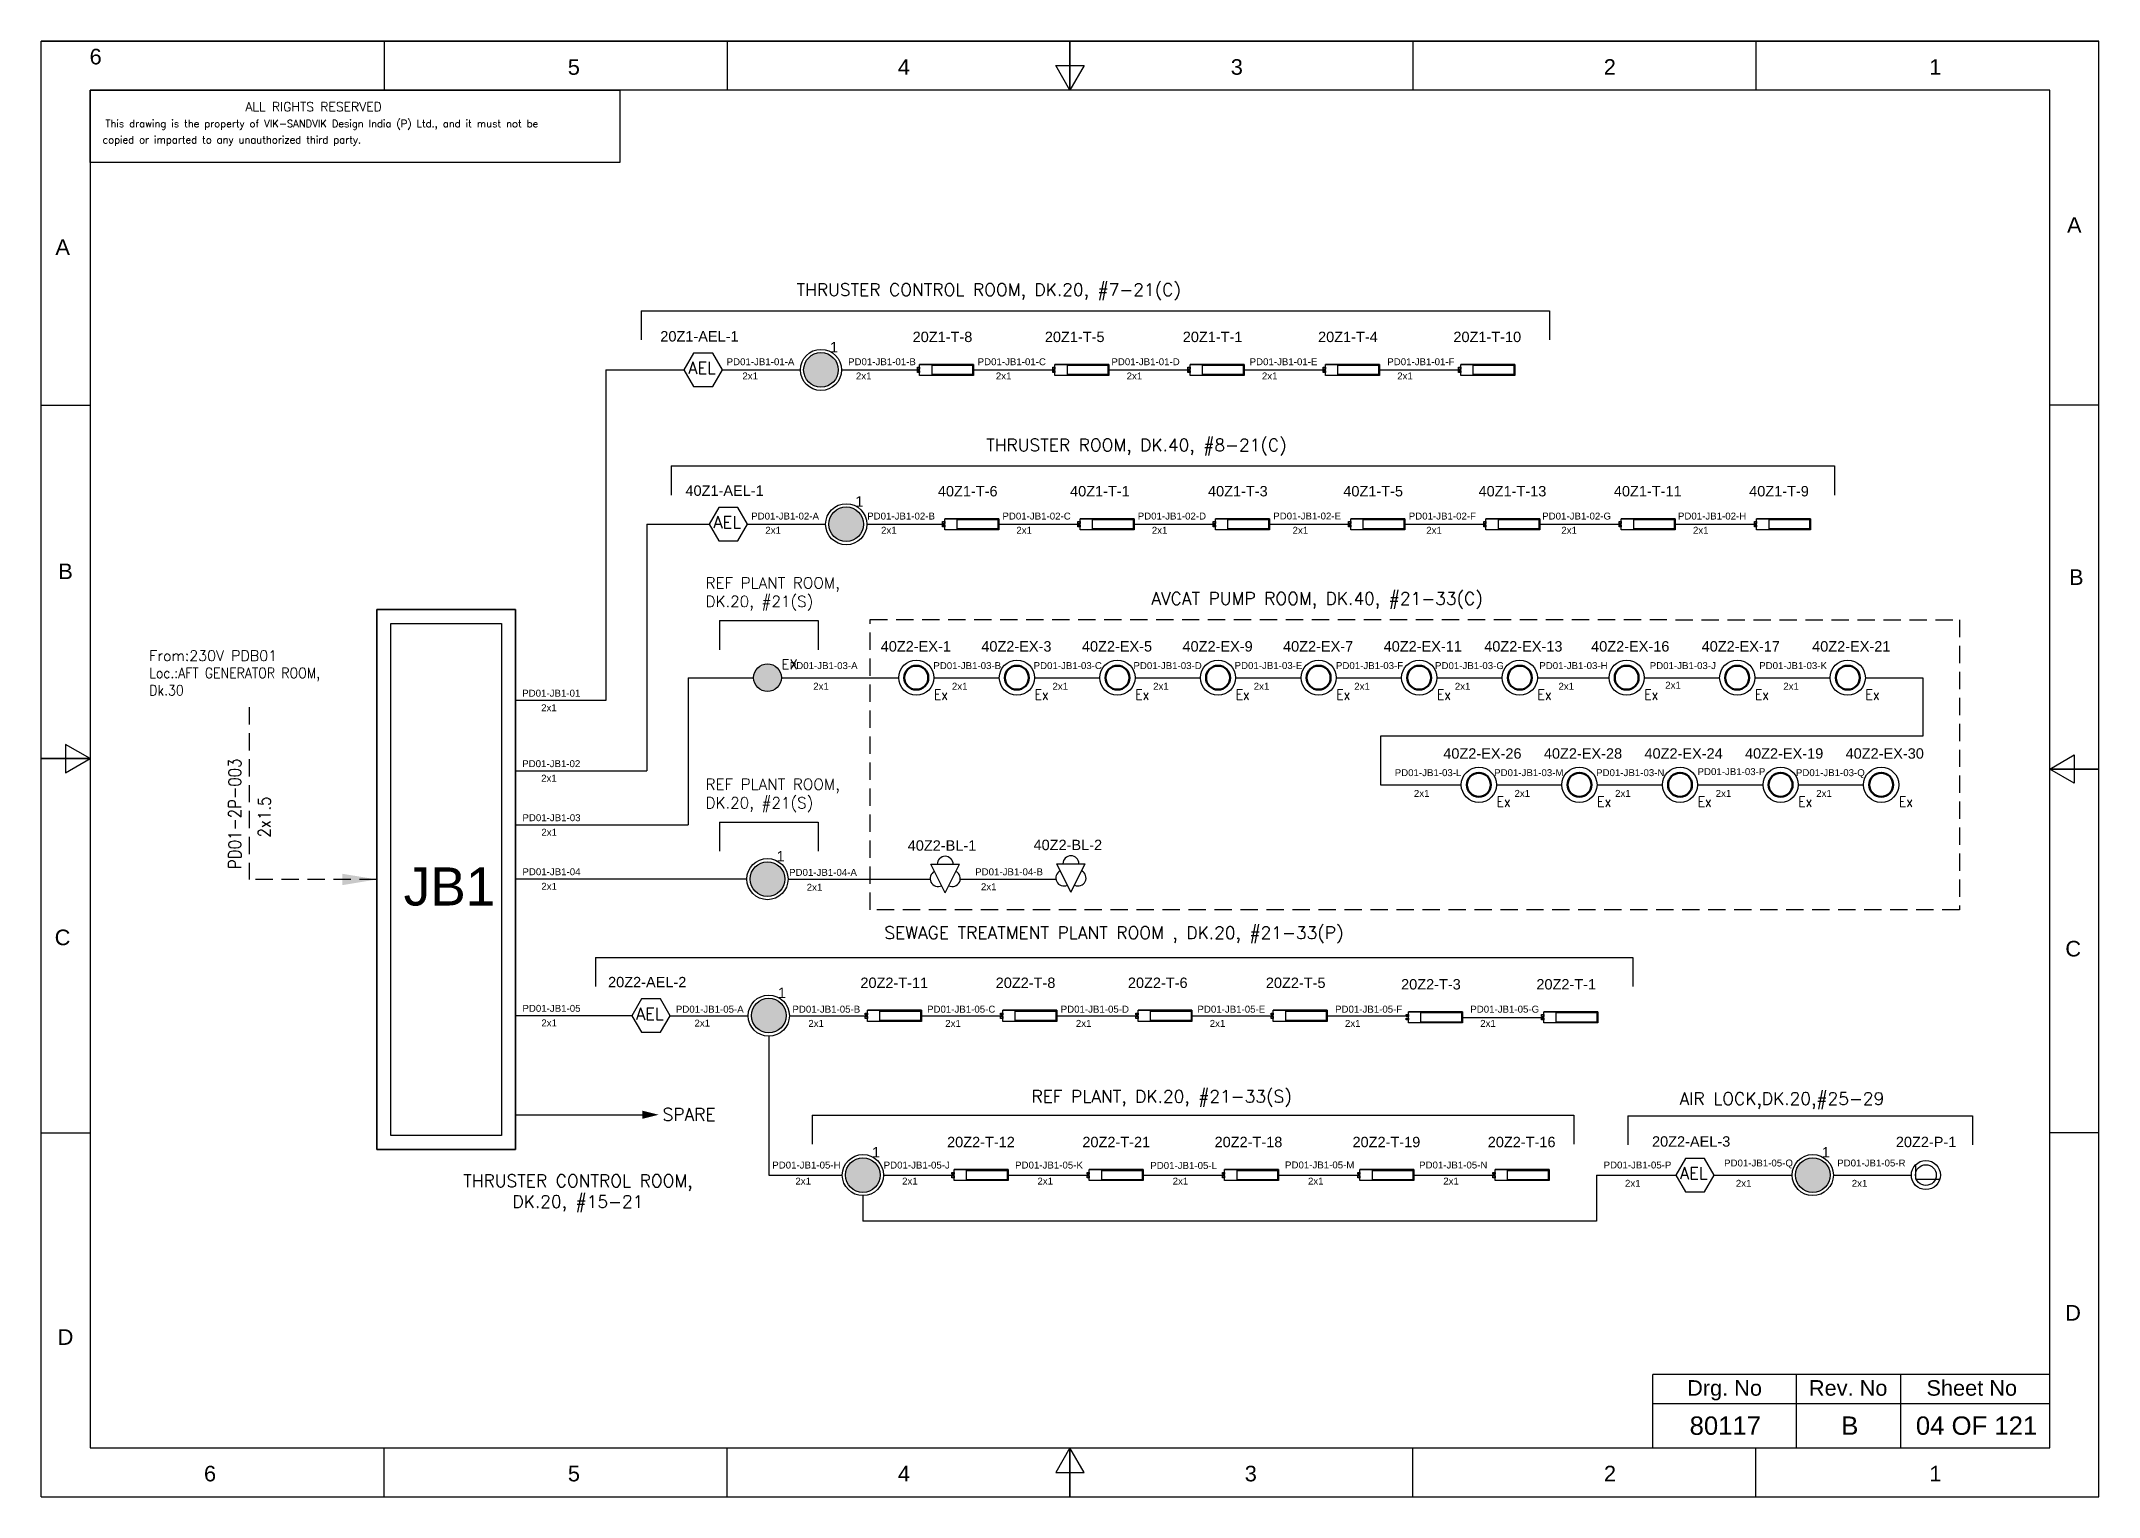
# Model space of a CAD drawing. Header units: inches. Extents: x -3311 to 1429, y -713 to 2436.
# Drawn here: x -3309.1 to -3012.1, y 1861.1 to 2071.1 of the extents above; entities that cross this region are included whole.
import ezdxf
from ezdxf.enums import TextEntityAlignment as Align

# ---------------------------------------------------------------- set-up
doc = ezdxf.new("R2010")
doc.units = ezdxf.units.IN
doc.linetypes.add('HIDDEN', pattern=[0.375, 0.25, -0.125])
doc.linetypes.add('SOLID', pattern=[0])
for name, color, linetype, lineweight in [('ELEC_TXT-025', 1, 'Continuous', 25), ('HEL-025', 1, 'Continuous', 25), ('HEL-035', 2, 'Continuous', 35)]:
    doc.layers.add(name, color=color, linetype=linetype, lineweight=lineweight)
doc.layers.add('LINE', color=3, linetype='SOLID')
doc.styles.add('_NORMAL', font='arial.ttf')
doc.styles.add('ROMANS', font='simplex.shx', dxfattribs={"width": 0.88})
doc.styles.get("Standard").update_dxf_attribs({"font": 'arial.ttf'})
doc.dimstyles.get("Standard").update_dxf_attribs({"dimtxt": 0.18, "dimasz": 0.18, "dimexe": 0.18, "dimexo": 0.0625, "dimgap": 0.09, "dimtad": 0, "dimtih": 1, "dimtoh": 1, "dimdec": 4, "dimzin": 0, "dimdsep": 46, "dimtxsty": 'Standard', "dimcen": 0.09, "dimadec": 0, "dimazin": 0, "dimtfac": 1, "dimtdec": 4, "dimtofl": 0, "dimtmove": 0, "dimatfit": 3, "dimfxl": 1, "dimtolj": 1, "dimtzin": 0, "dimarcsym": 0})
pattern_1 = [(0, (0, 0), (0, 6.985), [5.08, -1.905]), (90, (0, 0), (-6.985, 4e-16), [5.08, -1.905])]

msp = doc.modelspace()

# ---------------------------------------------------------------- texts
at = {"color": 7}
for s, p in [('PD01-JB1-01-A', (-3210.12, 2024.37)), ('2x1', (-3207.84, 2022.32)), ('PD01-JB1-01-B', (-3192.59, 2024.37)), ('2x1', (-3191.46, 2022.32)), ('PD01-JB1-01-C', (-3173.89, 2024.37)), ('2x1', (-3171.26, 2022.32)), ('PD01-JB1-01-D', (-3154.58, 2024.37)), ('2x1', (-3152.38, 2022.32)), ('PD01-JB1-01-E', (-3134.63, 2024.37)), ('2x1', (-3132.86, 2022.32)), ('PD01-JB1-01-F', (-3114.76, 2024.37)), ('2x1', (-3113.33, 2022.32)), ('PD01-JB1-02-A', (-3206.57, 2002.1)), ('PD01-JB1-02-B', (-3189.83, 2002.1)), ('PD01-JB1-02-C', (-3170.31, 2002.1)), ('PD01-JB1-02-D', (-3150.78, 2002.1)), ('PD01-JB1-02-E', (-3131.22, 2002.11, -0.11)), ('PD01-JB1-02-F', (-3111.66, 2002.1)), ('PD01-JB1-02-G', (-3092.4, 2002.1)), ('PD01-JB1-02-H', (-3072.81, 2002.1)), ('2x1', (-3204.53, 2000.05)), ('2x1', (-3187.83, 2000.05)), ('2x1', (-3168.3, 2000.05)), ('2x1', (-3148.75, 2000.05)), ('2x1', (-3128.43, 2000.05)), ('2x1', (-3109.13, 2000.05)), ('2x1', (-3089.64, 2000.05)), ('2x1', (-3070.64, 2000.05)), ('PD01-JB1-03-A', (-3201, 1980.52, 0.01)), ('PD01-JB1-03-B', (-3180.28, 1980.52, 0.01)), ('PD01-JB1-03-C', (-3165.81, 1980.52, 0.01)), ('PD01-JB1-03-D', (-3151.4, 1980.52, 0.01)), ('PD01-JB1-03-E', (-3136.8, 1980.54, -0.1)), ('PD01-JB1-03-F', (-3122.17, 1980.52, 0.01)), ('PD01-JB1-03-G', (-3107.87, 1980.52, 0.01)), ('PD01-JB1-03-H', (-3092.82, 1980.52, 0.01)), ('PD01-JB1-03-J', (-3076.88, 1980.52, -0.42)), ('PD01-JB1-03-K', (-3061.08, 1980.52, -0.24)), ('2x1', (-3197.62, 1977.54, 0.01)), ('2x1', (-3177.6, 1977.54, -0.02)), ('2x1', (-3163.08, 1977.54, -0.04)), ('2x1', (-3148.56, 1977.54, -0.07)), ('2x1', (-3134.04, 1977.54, -0.1)), ('2x1', (-3119.53, 1977.54, -0.13)), ('2x1', (-3105.01, 1977.54, -0.15)), ('2x1', (-3090.05, 1977.54, -0.18)), ('2x1', (-3074.64, 1977.7, -0.2)), ('2x1', (-3057.6, 1977.54, -0.23)), ('PD01-JB1-01', (-3239.62, 1976.54)), ('2x1', (-3236.89, 1974.44)), ('PD01-JB1-02', (-3239.62, 1966.37)), ('PD01-JB1-03-P', (-3069.98, 1965.22, -0.21)), ('2x1', (-3236.89, 1964.27)), ('PD01-JB1-03-L', (-3113.69, 1965.07, -0.23)), ('PD01-JB1-03-M', (-3099.34, 1965.07, -0.23)), ('PD01-JB1-03-N', (-3084.62, 1965.07, -0.23)), ('PD01-JB1-03-Q', (-3055.78, 1965.07, -0.23)), ('2x1', (-3110.92, 1962.08, -0.24)), ('2x1', (-3096.4, 1962.08, -0.27)), ('2x1', (-3081.88, 1962.08, -0.3)), ('2x1', (-3067.36, 1962.08, -0.32)), ('2x1', (-3052.85, 1962.08, -0.36)), ('PD01-JB1-03', (-3239.59, 1958.57)), ('2x1', (-3236.86, 1956.47)), ('PD01-JB1-04', (-3239.59, 1950.77)), ('PD01-JB1-04-A', (-3201.1, 1950.68, 0)), ('PD01-JB1-04-B', (-3174.24, 1950.76, 0)), ('2x1', (-3236.86, 1948.67)), ('2x1', (-3198.56, 1948.53)), ('2x1', (-3173.41, 1948.61)), ('PD01-JB1-05', (-3239.59, 1931.06)), ('PD01-JB1-05-A', (-3217.44, 1930.94, 0.03)), ('PD01-JB1-05-B', (-3200.62, 1930.94, 0.03)), ('PD01-JB1-05-C', (-3181.19, 1930.94, 0.03)), ('PD01-JB1-05-D', (-3161.9, 1930.94, 0.03)), ('PD01-JB1-05-E', (-3142.16, 1930.94, 0.03)), ('PD01-JB1-05-F', (-3122.3, 1930.94, 0.03)), ('PD01-JB1-05-G', (-3102.78, 1930.94, 0.03)), ('2x1', (-3236.86, 1928.96)), ('2x1', (-3214.76, 1928.93)), ('2x1', (-3198.32, 1928.89, 0.03)), ('2x1', (-3178.56, 1928.89, 0.03)), ('2x1', (-3159.71, 1928.89, 0.03)), ('2x1', (-3140.39, 1928.89, 0.03)), ('2x1', (-3120.87, 1928.89, 0.03)), ('2x1', (-3101.35, 1928.89, 0.03)), ('PD01-JB1-05-Q', (-3066.15, 1908.74, -0.24)), ('PD01-JB1-05-R', (-3049.82, 1908.74, -0.24)), ('PD01-JB1-05-H', (-3203.53, 1908.44, -0.05)), ('2x1', (-3200.19, 1906.13, 0.03)), ('PD01-JB1-05-J', (-3187.45, 1908.44, -0.05)), ('2x1', (-3184.79, 1906.13, 0.03)), ('PD01-JB1-05-K', (-3168.48, 1908.44, -0.05)), ('2x1', (-3165.26, 1906.13, 0)), ('PD01-JB1-05-L', (-3148.97, 1908.38, -0.08)), ('2x1', (-3145.74, 1906.13, -0.03)), ('PD01-JB1-05-M', (-3129.52, 1908.46, -0.03)), ('2x1', (-3126.21, 1906.13, -0.05)), ('PD01-JB1-05-N', (-3110.17, 1908.45, 0.08)), ('2x1', (-3106.68, 1906.13, -0.08)), ('PD01-JB1-05-P', (-3083.54, 1908.45, 0.08)), ('2x1', (-3080.45, 1905.81, -0.19)), ('2x1', (-3064.45, 1905.81, -0.22)), ('2x1', (-3047.72, 1905.81, -0.24))]:
    msp.add_text(s, height=1, dxfattribs=at).set_placement(p)
at = {"color": 7, "lineweight": 30}
msp.add_text('JB1 ', height=5.5, dxfattribs=at).set_placement((-3249.05, 1949.15), align=Align.MIDDLE_CENTER)
at = {"color": 7}
for s, height, p in [('Drg. No', 2.246, (-3066.08, 1876.78)), ('Rev. No', 2.246, (-3048.24, 1876.78)), ('Sheet No', 2.246, (-3030.4, 1876.78)), ('80117', 2.653, (-3065.97, 1871.34)), ('B', 2.65, (-3048, 1871.34)), ('04 OF 121', 2.653, (-3029.71, 1871.34))]:
    msp.add_text(s, height=height, dxfattribs=at).set_placement(p, align=Align.MIDDLE_CENTER)
at = {"color": 7, "attachment_point": 1, "style": '_NORMAL'}
for s, insert, char_height, width in [('{\\Fromans|c0;\\C2;THRUSTER CONTROL ROOM, DK.20, #7-21(C)}', (-3200.02, 2036.17), 1.8, 62.7639), ('{\\Fromans|c0;\\C2;THRUSTER ROOM, DK.40, #8-21(C)}', (-3172.65, 2013.76), 1.8, 50.6407), ('{\\Fromans|c0;\\C2;REF PLANT ROOM, \\PDK.20, #21(S)}', (-3213.17, 1993.75), 1.6, 29.3759), ('{\\Fromans|c0;\\C2;AVCAT PUMP ROOM, DK.40, #21-33(C)}', (-3148.81, 1991.61), 1.8, 96.6461), ('{\\Fromans|c0;\\C2;REF PLANT ROOM, \\PDK.20, #21(S)}', (-3213.17, 1964.69), 1.6, 29.3759), ('{\\Fromans|c0;\\C2;AIR LOCK,DK.20,#25-29}', (-3072.58, 1919.43, -0.24), 1.8, 39.515), ('{\\Fromans|c0;\\C2;SPARE}', (-3219.36, 1917.15), 1.8, 8.1658)]:
    msp.add_mtext(s, dxfattribs=dict(at, insert=insert, char_height=char_height, width=width))
at = {"color": 7, "insert": (-3293.46, 1983.21), "char_height": 1.5, "width": 36.8884, "attachment_point": 1}
msp.add_mtext('{\\Fromans|c0;\\C2;From:230V PDB01\\P\\Fsimplex|c0;\\W0.88;Loc.:AFT GENERATOR ROOM,      \\PDk.30}', dxfattribs=at)
at = {"color": 7, "insert": (-3282.01, 1951.66), "char_height": 1.8, "width": 17.1296, "attachment_point": 1, "rotation": 90, "style": '_NORMAL'}
msp.add_mtext('{\\Fromans|c0;\\W0.88;PD01-2P-003}', dxfattribs=at)
at = {"color": 7, "insert": (-3277.74, 1956.22), "char_height": 1.8, "attachment_point": 1, "rotation": 90, "style": '_NORMAL'}
msp.add_mtext('{\\Fsimplex|c0;\\W0.88;2x1.5}', dxfattribs=at)
at = {"color": 7, "char_height": 1.8, "attachment_point": 1, "style": '_NORMAL'}
for s, insert in [('{\\Fromans|c0;\\C2;SEWAGE TREATMENT PLANT ROOM , DK.20, #21-33(P)}', (-3187.35, 1943.37, -0.03)), ('{\\Fromans|c0;\\C2;REF PLANT, DK.20, #21-33(S)}', (-3166.12, 1919.75, -0.05)), ('\\pxqc;{\\Fromans|c0;\\C2;THRUSTER CONTROL ROOM, \\PDK.20, #15-21}', (-3248.75, 1907.57))]:
    msp.add_mtext(s, dxfattribs=dict(at, insert=insert))

# ---------------------------------------------------------------- blocks, each defined once
blk = doc.blocks.new('fr')
at = {"color": 7, "linetype": 'Continuous'}
for p, q in [((33763.99, 4500.4), (33466.99, 4500.4)), ((33466.99, 4500.4), (33763.99, 4500.4)), ((33466.99, 4290.33), (33466.99, 4500.4)), ((33516.49, 4500.4), (33516.49, 4493.33)), ((33565.99, 4500.4), (33565.99, 4493.33)), ((33615.49, 4500.4), (33615.49, 4493.33)), ((33615.49, 4493.33), (33615.49, 4500.4)), ((33615.49, 4500.4), (33615.49, 4493.33)), ((33664.99, 4500.4), (33664.99, 4493.33)), ((33714.49, 4500.4), (33714.49, 4493.33)), ((33763.99, 4290.33), (33763.99, 4500.4)), ((33763.99, 4290.33), (33763.99, 4500.4)), ((33615.49, 4493.33), (33613.45, 4496.87)), ((33613.45, 4496.87), (33617.53, 4496.87)), ((33617.53, 4496.87), (33615.49, 4493.33)), ((33756.92, 4493.33), (33474.06, 4493.33)), ((33474.06, 4493.33), (33474.06, 4297.41)), ((33756.92, 4297.41), (33756.92, 4493.33)), ((33466.99, 4447.89), (33474.06, 4447.89)), ((33763.99, 4447.89), (33756.92, 4447.89)), ((33474.06, 4396.87), (33470.53, 4398.91)), ((33470.53, 4398.91), (33470.53, 4394.83)), ((33466.99, 4396.87), (33474.06, 4396.87)), ((33474.06, 4396.87), (33466.99, 4396.87)), ((33466.99, 4396.87), (33474.06, 4396.87)), ((33470.53, 4394.83), (33474.06, 4396.87)), ((33756.92, 4395.37), (33760.45, 4397.41)), ((33760.45, 4397.41), (33760.45, 4393.33)), ((33763.99, 4395.37), (33756.92, 4395.37)), ((33760.45, 4393.33), (33756.92, 4395.37)), ((33756.92, 4395.37), (33763.99, 4395.37)), ((33763.99, 4395.37), (33756.92, 4395.37)), ((33466.99, 4342.85), (33474.06, 4342.85)), ((33763.99, 4342.85), (33756.92, 4342.85)), ((33474.06, 4297.41), (33756.92, 4297.41)), ((33516.49, 4290.33), (33516.49, 4297.41)), ((33565.99, 4290.33), (33565.99, 4297.41)), ((33615.49, 4297.41), (33613.45, 4293.87)), ((33615.49, 4290.33), (33615.49, 4297.41)), ((33617.53, 4293.87), (33615.49, 4297.41)), ((33615.49, 4297.41), (33615.49, 4290.33)), ((33615.49, 4290.33), (33615.49, 4297.41)), ((33664.99, 4290.33), (33664.99, 4297.41)), ((33714.49, 4290.33), (33714.49, 4297.41)), ((33613.45, 4293.87), (33617.53, 4293.87)), ((33466.99, 4290.33), (33763.99, 4290.33)), ((33466.99, 4290.33), (33763.99, 4290.33))]:
    blk.add_line(p, q, dxfattribs=at)
at = {"color": 7, "style": '_NORMAL'}
for s, p in [('6', (33474.86, 4498.18)), ('5', (33543.88, 4496.68)), ('4', (33591.52, 4496.68)), ('3', (33639.57, 4496.68)), ('2', (33693.41, 4496.68)), ('1', (33740.39, 4496.68)), ('A', (33760.45, 4473.88)), ('A', (33470.1, 4470.68)), ('B', (33470.52, 4423.9)), ('B', (33760.74, 4423.06)), ('C', (33470.08, 4371.07)), ('C', (33760.29, 4369.44)), ('D', (33760.27, 4316.89)), ('D', (33470.51, 4313.39)), ('6', (33491.37, 4293.69)), ('5', (33543.89, 4293.69)), ('4', (33591.53, 4293.69)), ('3', (33641.59, 4293.69)), ('2', (33693.43, 4293.69)), ('1', (33740.41, 4293.69))]:
    blk.add_text(s, height=2.25, dxfattribs=at).set_placement(p, align=Align.MIDDLE_CENTER)
blk = doc.blocks.new('FIXED_KEY_SWITCH')
h = blk.add_hatch(color=1)
h.dxf.hatch_style = 1
edge = h.paths.add_edge_path()
edge.add_arc((848.13, 1737.46), 2.5, 0, 360)
at = {"color": 1}
blk.add_circle((848.13, 1737.46), 2.5, dxfattribs=at)
at = {"color": 7, "insert": (849.44, 1741.5), "char_height": 1.5, "attachment_point": 1, "style": '_NORMAL'}
blk.add_mtext_dynamic_manual_height_columns('1', width=1.5, gutter_width=7.5, heights=[0], dxfattribs=at)
blk = doc.blocks.new('SWT')
blk.add_blockref('FIXED_KEY_SWITCH', (0, 0))
blk.add_attdef('TAG_NO', (844.55, 1741.11), '', height=1.5)
blk = doc.blocks.new('2A')
at = {"color": 7, "lineweight": -3, "ltscale": 2.5}
blk.add_line((790.02, 1997.62, -0.03), (782.23, 1997.62, -0.03), dxfattribs=at)
at = {"color": 7, "lineweight": -3, "ltscale": 2.5, "elevation": -0.03}
for points in [[(781.91, 1997.21), (782.23, 1997.21), (782.23, 1996.94), (781.91, 1996.94)], [(781.91, 1996.7), (782.23, 1996.7), (782.23, 1996.44), (781.91, 1996.44)], [(782.23, 1997.62), (790.02, 1997.62), (790.02, 1996.02), (782.23, 1996.02)], [(784.03, 1997.5), (789.88, 1997.5), (789.88, 1996.14), (784.03, 1996.14)]]:
    blk.add_lwpolyline(points, close=True, dxfattribs=at)
blk = doc.blocks.new('LED TUBE LIGHT 30W')
blk.add_blockref('2A', (179.91, -357.89))
blk.add_attdef('TAG_NO.', (962.52, 1642.97), '', height=1.5)
blk = doc.blocks.new('AEL')
at = {"color": 4}
blk.add_lwpolyline([(989.98, -190.09), (992.75, -190.09), (994.14, -187.69), (992.75, -185.28), (989.98, -185.28), (988.59, -187.69)], close=True, dxfattribs=at)
at = {"color": 4, "style": 'ROMANS'}
blk.add_text('AEL', height=1.725, dxfattribs=at).set_placement((989.2, -188.27))
blk = doc.blocks.new('AEL_L')
blk.add_blockref('AEL', (0, 0))
blk.add_attdef('TAG_NO', (986.55, -183.59), '', height=1.5)
blk = doc.blocks.new('4')
blk.add_circle((514.17, -147.17), 2.54)
at = {"lineweight": 50}
blk.add_circle((514.17, -147.17), 1.73, dxfattribs=at)
at = {"style": 'ROMANS', "width": 0.88}
blk.add_text('Ex', height=1.5, dxfattribs=at).set_placement((516.72, -150.36))
blk = doc.blocks.new('LED EXPLOSION PROOF LIGHT 15W')
blk.add_blockref('4', (0, 0))
blk.add_attdef('TAG_NO', (509.37, -143.46), '', height=1.5)
blk = doc.blocks.new('11')
for p, q in [((438, 1973.54, -0.08), (442.11, 1973.54, -0.08)), ((440.05, 1969.42, -0.08), (438, 1973.54, -0.08)), ((440.05, 1969.42, -0.08), (442.11, 1973.54, -0.08))]:
    blk.add_line(p, q)
for centre, start, end in [((439.02, 1971.48, -0.08), 116.5651, 296.5651), ((440.05, 1973.54, -0.08), 0, 180), ((441.08, 1971.48, -0.08), 243.4349, 63.4349)]:
    blk.add_arc(centre, 1.15, start, end)
blk = doc.blocks.new('BILGE LIGHT')
blk.add_blockref('11', (1524.93, -1711.73))
blk.add_attdef('TAG_NO', (1960.14, 263.52), '', height=1.5)
blk = doc.blocks.new('1')
h = blk.add_hatch()
h.set_pattern_fill('ANGLE', color=6)
h.set_pattern_definition(pattern_1)
h.paths.add_polyline_path([(303.23, 2044.43, 1), (306.22, 2044.43, 1)], flags=0)
h.paths.add_polyline_path([(302.63, 2044.43, 1), (306.83, 2044.43, 1)])
h.paths.add_polyline_path([(306.22, 2044.43, -1), (303.23, 2044.43, -1)], flags=16)
h = blk.add_hatch()
h.set_pattern_fill('ANGLE', color=6)
h.set_pattern_definition(pattern_1)
h.paths.add_polyline_path([(303.23, 2044.43, 1), (306.22, 2044.43, 1)])
at = {"color": 6}
for radius in [2.1, 1.5]:
    blk.add_circle((304.73, 2044.43), radius, dxfattribs=at)
blk = doc.blocks.new('LED PENDENT LIGHT 15W')
blk.add_blockref('1', (0, 0))
blk.add_attdef('TAG_NO', (301.63, 2048.1), '', height=1.5)
blk = doc.blocks.new('A$C4BAD7D21')
at = {"layer": 'HEL-025'}
blk.add_lwpolyline([(-34000, 0), (-34000, 2086), (-18714, 2086), (-18714, 0)], close=True, dxfattribs=at)
at = {"layer": 'HEL-025', "style": 'ROMANS'}
for s, p in [('This drawing is the property of VIK-SANDVIK Design India (P) Ltd., and it must not be', (-33558, 1016)), (' copied or imparted to any unauthorized third party.', (-33785, 550))]:
    blk.add_text(s, height=210, dxfattribs=at).set_placement(p)
at = {"layer": 'HEL-035', "style": 'ROMANS'}
blk.add_text('     ALL RIGHTS RESERVED', height=262.5, dxfattribs=at).set_placement((-30497, 1476))
blk = doc.blocks.new('EX_PROOF_SWITCH')
h = blk.add_hatch(color=1)
h.dxf.hatch_style = 1
edge = h.paths.add_edge_path()
edge.add_arc((2067.16, 3666.55), 2, 0, 360)
at = {"color": 1}
blk.add_circle((2067.16, 3666.55), 2, dxfattribs=at)
at = {"color": 1, "style": 'ROMANS'}
blk.add_text('EX', height=1.4, dxfattribs=at).set_placement((2069.19, 3668.46), align=Align.MIDDLE_LEFT)

# ---------------------------------------------------------------- linework, layer by layer
for p, q in [((-3222.43, 2032.24), (-3091.34, 2032.24)), ((-3227.54, 2023.69), (-3227.54, 1975.99)), ((-3218.12, 2009.83), (-3050.19, 2009.83)), ((-3211.16, 1987.51), (-3196.92, 1987.51)), ((-3211.16, 1958.45), (-3196.92, 1958.45)), ((-3207.19, 1950.21), (-3240.6, 1950.21)), ((-3201.24, 1950.21), (-3180.74, 1950.21)), ((-3176.4, 1950.21), (-3162.56, 1950.21)), ((-3229.05, 1938.91, -0.03), (-3079.32, 1938.91, -0.03)), ((-3223.82, 1930.5), (-3240.6, 1930.5)), ((-3204.03, 1927.53, -0.03), (-3204.03, 1907.5, -0.03)), ((-3197.79, 1916.15, -0.05), (-3087.83, 1916.15, -0.05)), ((-3080.04, 1916.05, -0.24), (-3030.28, 1916.05, -0.24)), ((-3084.57, 1907.5, -0.19), (-3084.57, 1900.84, -0.19)), ((-3190.45, 1904.52, -0.05), (-3190.45, 1900.84, -0.05)), ((-3084.57, 1900.84, -0.19), (-3190.45, 1900.84, 0))]:
    msp.add_line(p, q)
at = {"color": 7, "linetype": 'Continuous'}
for p, q in [((-3019.13, 1878.73), (-3076.45, 1878.73)), ((-3076.45, 1868.14), (-3076.45, 1878.73)), ((-3055.68, 1868.14), (-3055.68, 1878.73)), ((-3040.66, 1868.14), (-3040.66, 1878.73)), ((-3076.45, 1874.55), (-3019.13, 1874.55))]:
    msp.add_line(p, q, dxfattribs=at)
at = {"linetype": 'HIDDEN', "ltscale": 10}
msp.add_lwpolyline([(-3189.39, 1987.68), (-3032.19, 1987.64), (-3032.19, 1945.76), (-3189.39, 1945.8)], close=True, dxfattribs=at)
at = {"elevation": -0.25}
msp.add_lwpolyline([(-3045.77, 1979.28), (-3037.46, 1979.28), (-3037.46, 1970.86), (-3115.75, 1970.86), (-3115.75, 1963.82)], dxfattribs=at)
at = {"linetype": 'HIDDEN', "ltscale": 10}
msp.add_lwpolyline([(-3279.02, 1975.04), (-3279.02, 1950.16)], dxfattribs=at)
msp.add_lwpolyline([(-3222.29, 1916.2, 1.18, 0, 0), (-3219.93, 1916.2, 0, 0, 0)], format="xyseb")
at = {"layer": 'LINE', "color": 0}
for p, q in [((-3222.43, 2032.24), (-3222.43, 2028.05)), ((-3091.34, 2032.24), (-3091.34, 2028.05)), ((-3227.54, 2023.69), (-3216.28, 2023.69)), ((-3210.73, 2023.69), (-3199.47, 2023.69, -0.03)), ((-3193.52, 2023.69, -0.03), (-3182.27, 2023.69, -0.05)), ((-3174.47, 2023.69, -0.05), (-3162.74, 2023.69, -0.08)), ((-3154.94, 2023.69, -0.08), (-3143.22, 2023.69, -0.11)), ((-3135.42, 2023.69, -0.11), (-3123.69, 2023.69, -0.14)), ((-3115.89, 2023.69, -0.14), (-3104.16, 2023.69, -0.16)), ((-3218.12, 2009.83), (-3218.12, 2005.64)), ((-3050.19, 2009.83), (-3050.19, 2005.64)), ((-3221.62, 2001.42), (-3221.62, 1965.82)), ((-3221.62, 2001.42), (-3212.64, 2001.42)), ((-3207.09, 2001.42), (-3195.83, 2001.42, -0.03)), ((-3189.89, 2001.42, -0.03), (-3178.63, 2001.42, -0.05)), ((-3170.83, 2001.42, -0.05), (-3159.11, 2001.42, -0.08)), ((-3151.31, 2001.42, -0.08), (-3139.58, 2001.42, -0.11)), ((-3131.78, 2001.42, -0.11), (-3120.05, 2001.42, -0.14)), ((-3112.25, 2001.42, -0.14), (-3100.52, 2001.42, -0.16)), ((-3092.73, 2001.42, -0.16), (-3081, 2001.42, -0.19)), ((-3073.2, 2001.42, -0.19), (-3061.47, 2001.42, -0.22)), ((-3260.6, 1989.12), (-3260.6, 1911.21)), ((-3240.6, 1989.12), (-3260.6, 1989.12)), ((-3240.6, 1911.21), (-3240.6, 1989.12)), ((-3211.16, 1987.51), (-3211.16, 1983.32)), ((-3196.92, 1987.51), (-3196.92, 1983.32)), ((-3215.69, 1979.28), (-3215.69, 1958.02)), ((-3215.69, 1979.28), (-3206.22, 1979.28)), ((-3202.22, 1979.28), (-3185.28, 1979.28, -0.02)), ((-3180.21, 1979.28, -0.02), (-3170.76, 1979.28, -0.04)), ((-3165.69, 1979.28, -0.04), (-3156.24, 1979.28, -0.06)), ((-3151.17, 1979.28, -0.08), (-3141.73, 1979.28, -0.1)), ((-3136.66, 1979.28, -0.11), (-3127.21, 1979.28, -0.13)), ((-3122.14, 1979.28, -0.13), (-3112.69, 1979.28, -0.15)), ((-3107.62, 1979.28, -0.15), (-3098.17, 1979.28, -0.17)), ((-3093.1, 1979.28, -0.19), (-3082.74, 1979.28, -0.21)), ((-3077.67, 1979.28, -0.21), (-3066.79, 1979.28, -0.23)), ((-3061.72, 1979.28, -0.24), (-3050.84, 1979.28, -0.27)), ((-3227.54, 1975.99), (-3240.6, 1975.99)), ((-3240.6, 1965.82), (-3221.62, 1965.82)), ((-3115.75, 1963.82, -0.26), (-3104.08, 1963.82, -0.27)), ((-3099.01, 1963.82, -0.27), (-3089.56, 1963.82, -0.3)), ((-3084.49, 1963.82, -0.31), (-3075.05, 1963.82, -0.33)), ((-3069.98, 1963.82, -0.34), (-3060.53, 1963.82, -0.36)), ((-3055.46, 1963.82, -0.36), (-3046.01, 1963.82, -0.38)), ((-3240.57, 1958.02), (-3215.69, 1958.02)), ((-3211.16, 1958.45), (-3211.16, 1954.26)), ((-3196.92, 1958.45), (-3196.92, 1954.26)), ((-3229.05, 1938.91, -0.03), (-3229.05, 1934.72, -0.03)), ((-3079.32, 1938.91, -0.03), (-3079.32, 1934.72, -0.03)), ((-3218.26, 1930.5), (-3207.01, 1930.5, -0.03)), ((-3201.06, 1930.48, -0.03), (-3189.81, 1930.48, -0.05)), ((-3182.01, 1930.48, -0.05), (-3170.28, 1930.48, -0.08)), ((-3162.48, 1930.48, -0.08), (-3150.75, 1930.48, -0.11)), ((-3142.95, 1930.48, -0.11), (-3131.22, 1930.48, -0.14)), ((-3123.43, 1930.48, -0.14), (-3111.7, 1930.48, -0.16)), ((-3103.91, 1930.26, -0.16), (-3092.18, 1930.26, -0.19)), ((-3240.6, 1916.2), (-3222.29, 1916.2)), ((-3197.79, 1916.15, -0.05), (-3197.79, 1911.96, -0.05)), ((-3087.83, 1916.15, -0.05), (-3087.83, 1911.96, -0.05)), ((-3080.04, 1916.05, -0.24), (-3080.04, 1911.86, -0.24)), ((-3030.28, 1916.05, -0.24), (-3030.28, 1911.86, -0.24)), ((-3260.6, 1911.21), (-3240.6, 1911.21)), ((-3204.03, 1907.5, -0.03), (-3193.42, 1907.5, -0.06)), ((-3187.48, 1907.5, -0.05), (-3177.3, 1907.5, -0.08)), ((-3169.5, 1907.5, -0.08), (-3157.77, 1907.5, -0.11)), ((-3149.98, 1907.5, -0.11), (-3138.25, 1907.5, -0.13)), ((-3130.45, 1907.5, -0.13), (-3118.72, 1907.5, -0.16)), ((-3110.92, 1907.5, -0.16), (-3099.19, 1907.5, -0.19)), ((-3084.57, 1907.5, -0.19), (-3073.13, 1907.5, -0.22)), ((-3067.58, 1907.5, -0.22), (-3056.32, 1907.5, -0.24)), ((-3050.38, 1907.5, -0.24), (-3039.12, 1907.5, -0.27))]:
    msp.add_line(p, q, dxfattribs=at)
for points in [[(-3260.6, 1989.12), (-3240.6, 1989.12), (-3240.6, 1911.21), (-3260.6, 1911.21)], [(-3258.6, 1987.12), (-3242.6, 1987.12), (-3242.6, 1913.21), (-3258.6, 1913.21)]]:
    msp.add_lwpolyline(points, close=True, dxfattribs=at)
for centre in [(-3196.5, 2023.69, -0.03), (-3192.86, 2001.42, -0.03), (-3204.22, 1950.21), (-3204.03, 1930.5, -0.03), (-3190.45, 1907.5, -0.05), (-3053.35, 1907.5, -0.24)]:
    msp.add_circle(centre, 2.97, dxfattribs=at)

# ---------------------------------------------------------------- block references
for name, p in [('fr', (-36776.05, -2429.27)), ('SWT', (-4044.63, 286.23, -0.03)), ('SWT', (-4040.99, 263.96, -0.03)), ('SWT', (-4052.35, 212.76)), ('SWT', (-4052.16, 193.05, -0.03)), ('SWT', (-4038.58, 170.04, -0.05)), ('SWT', (-3901.48, 170.04, -0.24))]:
    msp.add_blockref(name, p)
ref = msp.add_blockref('AEL_L', (-4204.87, 2211.38))
ref.add_attrib('TAG_NO', '20Z1-AEL-1', (-3219.69, 2027.79), dxfattribs={"color": 4, "height": 1.5})
ref = msp.add_blockref('LED TUBE LIGHT 30W', (-4144.4, 384.76, -0.03))
ref.add_attrib('TAG_NO.', '20Z1-T-8', (-3183.27, 2027.71, -0.03), dxfattribs={"height": 1.5})
ref = msp.add_blockref('LED TUBE LIGHT 30W', (-4124.87, 384.76, -0.05))
ref.add_attrib('TAG_NO.', '20Z1-T-5', (-3164.19, 2027.71, -0.05), dxfattribs={"height": 1.5})
ref = msp.add_blockref('LED TUBE LIGHT 30W', (-4105.35, 384.76, -0.08))
ref.add_attrib('TAG_NO.', '20Z1-T-1', (-3144.28, 2027.71, -0.08), dxfattribs={"height": 1.5})
ref = msp.add_blockref('LED TUBE LIGHT 30W', (-4085.82, 384.76, -0.11))
ref.add_attrib('TAG_NO.', '20Z1-T-4', (-3124.75, 2027.71, -0.11), dxfattribs={"height": 1.5})
ref = msp.add_blockref('LED TUBE LIGHT 30W', (-4066.29, 384.76, -0.14))
ref.add_attrib('TAG_NO.', '20Z1-T-10', (-3105.22, 2027.71, -0.14), dxfattribs={"height": 1.5})
ref = msp.add_blockref('AEL_L', (-4201.23, 2189.11))
ref.add_attrib('TAG_NO', '40Z1-AEL-1', (-3216.06, 2005.52), dxfattribs={"color": 4, "height": 1.5})
ref = msp.add_blockref('LED TUBE LIGHT 30W', (-4140.76, 362.49, -0.03))
ref.add_attrib('TAG_NO.', '40Z1-T-6', (-3179.63, 2005.44, -0.03), dxfattribs={"height": 1.5})
ref = msp.add_blockref('LED TUBE LIGHT 30W', (-4121.24, 362.49, -0.05))
ref.add_attrib('TAG_NO.', '40Z1-T-1', (-3160.55, 2005.44, -0.05), dxfattribs={"height": 1.5})
ref = msp.add_blockref('LED TUBE LIGHT 30W', (-4101.71, 362.49, -0.08))
ref.add_attrib('TAG_NO.', '40Z1-T-3', (-3140.64, 2005.44, -0.08), dxfattribs={"height": 1.5})
ref = msp.add_blockref('LED TUBE LIGHT 30W', (-4082.18, 362.49, -0.11))
ref.add_attrib('TAG_NO.', '40Z1-T-5', (-3121.11, 2005.44, -0.11), dxfattribs={"height": 1.5})
ref = msp.add_blockref('LED TUBE LIGHT 30W', (-4062.66, 362.49, -0.14))
ref.add_attrib('TAG_NO.', '40Z1-T-13', (-3101.59, 2005.44, -0.14), dxfattribs={"height": 1.5})
ref = msp.add_blockref('LED TUBE LIGHT 30W', (-4043.13, 362.49, -0.16))
ref.add_attrib('TAG_NO.', '40Z1-T-11', (-3082.06, 2005.44, -0.16), dxfattribs={"height": 1.5})
ref = msp.add_blockref('LED TUBE LIGHT 30W', (-4023.6, 362.49, -0.19))
ref.add_attrib('TAG_NO.', '40Z1-T-9', (-3062.53, 2005.44, -0.19), dxfattribs={"height": 1.5})
ref = msp.add_blockref('LED EXPLOSION PROOF LIGHT 15W', (-3696.91, 2126.45, -0.02))
ref.add_attrib('TAG_NO', '40Z2-EX-1', (-3187.88, 1983.05, -0.02), dxfattribs={"height": 1.5})
ref = msp.add_blockref('LED EXPLOSION PROOF LIGHT 15W', (-3682.39, 2126.45, -0.04))
ref.add_attrib('TAG_NO', '40Z2-EX-3', (-3173.36, 1983.05, -0.04), dxfattribs={"height": 1.5})
ref = msp.add_blockref('LED EXPLOSION PROOF LIGHT 15W', (-3667.88, 2126.45, -0.06))
ref.add_attrib('TAG_NO', '40Z2-EX-5', (-3158.84, 1983.05, -0.06), dxfattribs={"height": 1.5})
ref = msp.add_blockref('LED EXPLOSION PROOF LIGHT 15W', (-3653.36, 2126.45, -0.1))
ref.add_attrib('TAG_NO', '40Z2-EX-9', (-3144.32, 1983.05, -0.1), dxfattribs={"height": 1.5})
ref = msp.add_blockref('LED EXPLOSION PROOF LIGHT 15W', (-3638.84, 2126.45, -0.13))
ref.add_attrib('TAG_NO', '40Z2-EX-7', (-3129.81, 1983.05, -0.13), dxfattribs={"height": 1.5})
ref = msp.add_blockref('LED EXPLOSION PROOF LIGHT 15W', (-3624.32, 2126.45, -0.15))
ref.add_attrib('TAG_NO', '40Z2-EX-11', (-3115.29, 1983.05, -0.15), dxfattribs={"height": 1.5})
ref = msp.add_blockref('LED EXPLOSION PROOF LIGHT 15W', (-3609.81, 2126.45, -0.17))
ref.add_attrib('TAG_NO', '40Z2-EX-13', (-3100.77, 1983.05, -0.17), dxfattribs={"height": 1.5})
ref = msp.add_blockref('LED EXPLOSION PROOF LIGHT 15W', (-3594.38, 2126.45, -0.21))
ref.add_attrib('TAG_NO', '40Z2-EX-16', (-3085.34, 1983.05, -0.21), dxfattribs={"height": 1.5})
ref = msp.add_blockref('LED EXPLOSION PROOF LIGHT 15W', (-3578.42, 2126.45, -0.23))
ref.add_attrib('TAG_NO', '40Z2-EX-17', (-3069.39, 1983.05, -0.23), dxfattribs={"height": 1.5})
ref = msp.add_blockref('LED EXPLOSION PROOF LIGHT 15W', (-3562.47, 2126.45, -0.25))
ref.add_attrib('TAG_NO', '40Z2-EX-21', (-3053.44, 1983.05, -0.25), dxfattribs={"height": 1.5})
ref = msp.add_blockref('LED EXPLOSION PROOF LIGHT 15W', (-3615.71, 2110.99, -0.27))
ref.add_attrib('TAG_NO', '40Z2-EX-26', (-3106.68, 1967.59, -0.27), dxfattribs={"height": 1.5})
ref = msp.add_blockref('LED EXPLOSION PROOF LIGHT 15W', (-3601.2, 2110.99, -0.31))
ref.add_attrib('TAG_NO', '40Z2-EX-28', (-3092.16, 1967.59, -0.31), dxfattribs={"height": 1.5})
ref = msp.add_blockref('LED EXPLOSION PROOF LIGHT 15W', (-3586.68, 2110.99, -0.33))
ref.add_attrib('TAG_NO', '40Z2-EX-24', (-3077.64, 1967.59, -0.33), dxfattribs={"height": 1.5})
ref = msp.add_blockref('LED EXPLOSION PROOF LIGHT 15W', (-3572.16, 2110.99, -0.35))
ref.add_attrib('TAG_NO', '40Z2-EX-19', (-3063.13, 1967.59, -0.35), dxfattribs={"height": 1.5})
ref = msp.add_blockref('LED EXPLOSION PROOF LIGHT 15W', (-3557.64, 2110.99, -0.38))
ref.add_attrib('TAG_NO', '40Z2-EX-30', (-3048.61, 1967.59, -0.38), dxfattribs={"height": 1.5})
ref = msp.add_blockref('BILGE LIGHT', (-5143.55, 1690.54, 0.08))
ref.add_attrib('TAG_NO', '40Z2-BL-1', (-3183.98, 1954.31, 0.08), dxfattribs={"height": 1.5})
ref = msp.add_blockref('BILGE LIGHT', (-5125.4, 1690.62, 0.08))
ref.add_attrib('TAG_NO', '40Z2-BL-2', (-3165.82, 1954.39, 0.08), dxfattribs={"height": 1.5})
ref = msp.add_blockref('AEL_L', (-4212.4, 2118.19))
ref.add_attrib('TAG_NO', '20Z2-AEL-2', (-3227.23, 1934.6), dxfattribs={"color": 4, "height": 1.5})
ref = msp.add_blockref('LED TUBE LIGHT 30W', (-4151.94, 291.55, -0.03))
ref.add_attrib('TAG_NO.', '20Z2-T-11', (-3190.81, 1934.5, -0.03), dxfattribs={"height": 1.5})
ref = msp.add_blockref('LED TUBE LIGHT 30W', (-4132.41, 291.55, -0.05))
ref.add_attrib('TAG_NO.', '20Z2-T-8', (-3171.28, 1934.5, -0.05), dxfattribs={"height": 1.5})
ref = msp.add_blockref('LED TUBE LIGHT 30W', (-4112.88, 291.55, -0.08))
ref.add_attrib('TAG_NO.', '20Z2-T-6', (-3152.2, 1934.5, -0.08), dxfattribs={"height": 1.5})
ref = msp.add_blockref('LED TUBE LIGHT 30W', (-4093.36, 291.55, -0.11))
ref.add_attrib('TAG_NO.', '20Z2-T-5', (-3132.29, 1934.5, -0.11), dxfattribs={"height": 1.5})
ref = msp.add_blockref('LED TUBE LIGHT 30W', (-4073.84, 291.33, -0.14))
ref.add_attrib('TAG_NO.', '20Z2-T-3', (-3112.77, 1934.28, -0.14), dxfattribs={"height": 1.5})
ref = msp.add_blockref('LED TUBE LIGHT 30W', (-4054.31, 291.33, -0.16))
ref.add_attrib('TAG_NO.', '20Z2-T-1', (-3093.24, 1934.28, -0.16), dxfattribs={"height": 1.5})
ref = msp.add_blockref('LED TUBE LIGHT 30W', (-4139.43, 268.57, -0.05))
ref.add_attrib('TAG_NO.', '20Z2-T-12', (-3178.3, 1911.52, -0.05), dxfattribs={"height": 1.5})
ref = msp.add_blockref('LED TUBE LIGHT 30W', (-4119.91, 268.57, -0.08))
ref.add_attrib('TAG_NO.', '20Z2-T-21', (-3158.77, 1911.52, -0.08), dxfattribs={"height": 1.5})
ref = msp.add_blockref('LED TUBE LIGHT 30W', (-4100.38, 268.57, -0.11))
ref.add_attrib('TAG_NO.', '20Z2-T-18', (-3139.69, 1911.52, -0.11), dxfattribs={"height": 1.5})
ref = msp.add_blockref('LED TUBE LIGHT 30W', (-4080.85, 268.57, -0.13))
ref.add_attrib('TAG_NO.', '20Z2-T-19', (-3119.78, 1911.52, -0.13), dxfattribs={"height": 1.5})
ref = msp.add_blockref('LED TUBE LIGHT 30W', (-4061.33, 268.57, -0.16))
ref.add_attrib('TAG_NO.', '20Z2-T-16', (-3100.26, 1911.52, -0.16), dxfattribs={"height": 1.5})
ref = msp.add_blockref('AEL_L', (-4061.72, 2095.19, -0.22))
ref.add_attrib('TAG_NO', '20Z2-AEL-3', (-3076.55, 1911.6, -0.22), dxfattribs={"color": 4, "height": 1.5})
ref = msp.add_blockref('LED PENDENT LIGHT 15W', (-3341.75, -136.93, -0.27))
ref.add_attrib('TAG_NO', '20Z2-P-1', (-3041.36, 1911.53, -0.27), dxfattribs={"height": 1.5})
at = {"layer": 'ELEC_TXT-025', "color": 0, "xscale": 0.005, "yscale": 0.005, "zscale": 0.005}
msp.add_blockref('A$C4BAD7D21', (-3131.98, 2053.63), dxfattribs=at)
at = {"layer": 'LINE', "color": 7}
msp.add_blockref('EX_PROOF_SWITCH', (-5271.38, -1687.27), dxfattribs=at)

msp.set_redraw_order([(e.dxf.handle, doc.entitydb.next_handle()) for e in msp.query("TEXT MTEXT ATTDEF DIMENSION ARC_DIMENSION")])  # texts and dimensions are drawn at this point

# ---------------------------------------------------------------- leaders
at = {"linetype": 'HIDDEN', "ltscale": 10}
msp.add_leader([(-3260.6, 1950.16), (-3279.02, 1950.16)], dimstyle='Standard', override={"dimasz": 5, "dimarcsym": 1}, dxfattribs=at)

doc.saveas('drawing.dxf')
